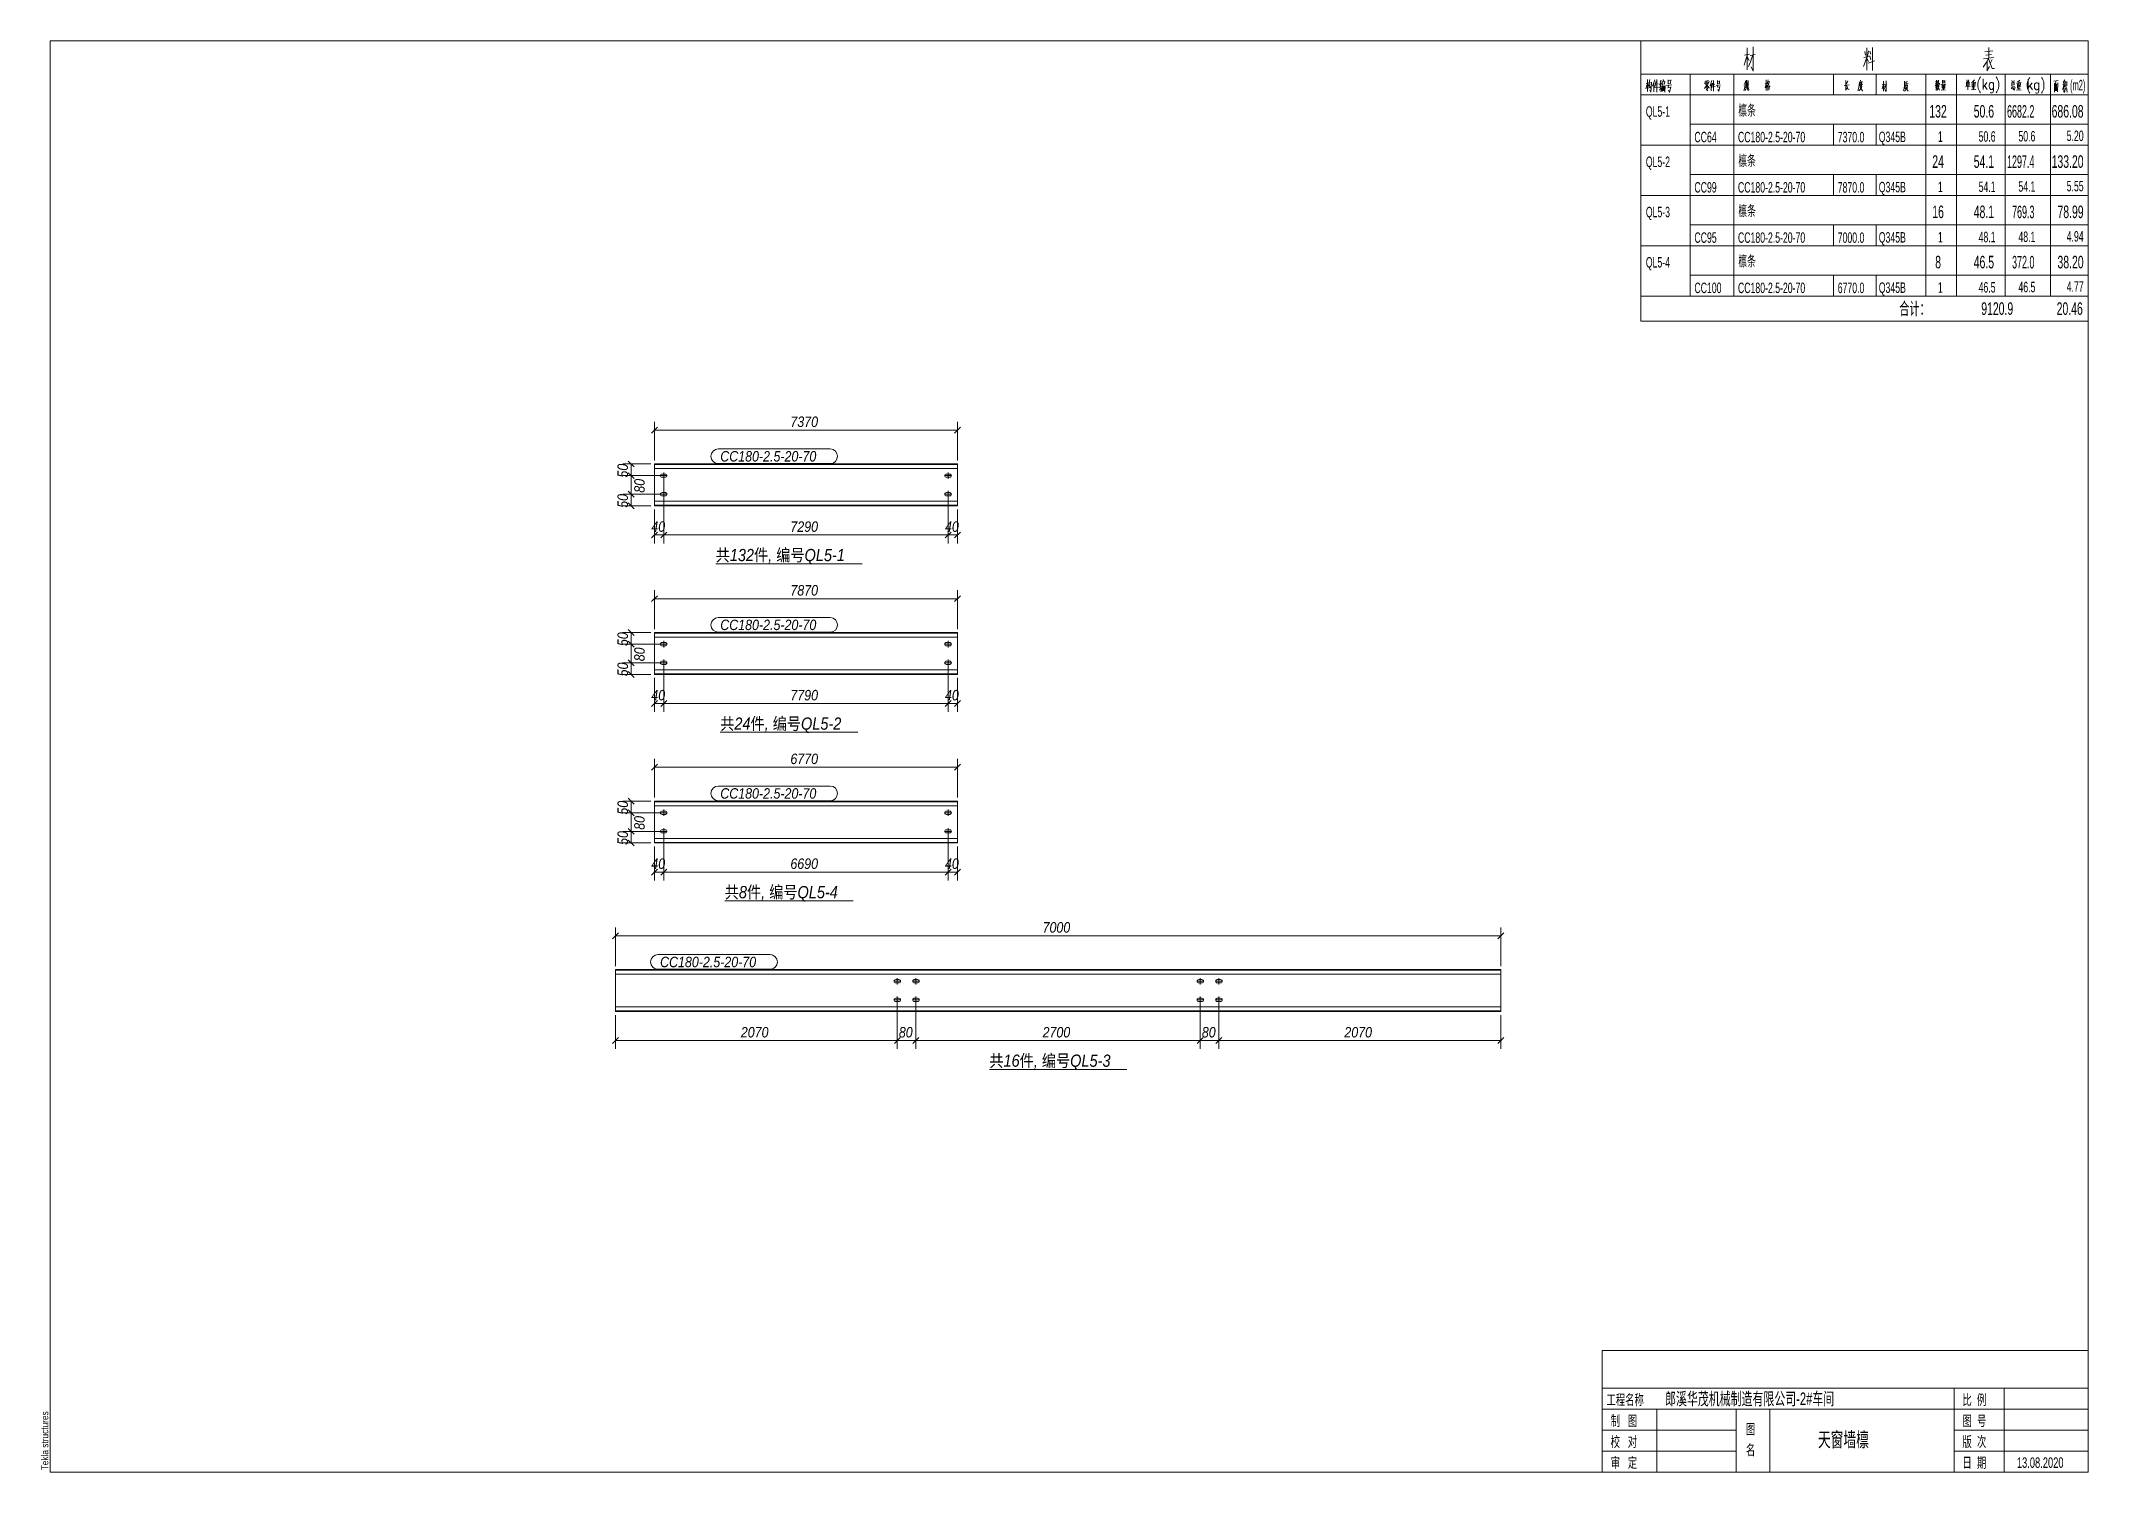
# Model space of a CAD drawing. Extents: x 857 to 4439, y -1249 to 4637.
# Drawn here: x 860 to 1447, y 1680 to 2090 of the extents above; entities that cross this region are included whole.
import ezdxf

# ---------------------------------------------------------------- set-up
doc = ezdxf.new("R2010")
doc.units = 0
doc.header["$LTSCALE"] = 1000
doc.header["$MEASUREMENT"] = 0
doc.linetypes.add('XKITLINE00', pattern=[0])
doc.linetypes.add('XKITLINE02', pattern=[4, 2, -2])
for name, color, linetype, lineweight in [('Bolt', 7, 'Continuous', 0), ('DrawingSheet', 5, 'Continuous', 0), ('OtherObjectType', 1, 'Continuous', 0), ('Part', 2, 'Continuous', 0), ('PartMark', 3, 'Continuous', 0), ('Z-DIMENSIONS', 1, 'Continuous', 0)]:
    doc.layers.add(name, color=color, linetype=linetype, lineweight=lineweight)
doc.styles.add('Arial', font='arial.ttf')
doc.styles.add('Arial Italic', font='ariali.ttf')
doc.styles.add('宋体', font='arial.ttf')

# ---------------------------------------------------------------- blocks, each defined once
blk = doc.blocks.new('天窗墙檩')
at = {"layer": 'Bolt', "color": 3, "linetype": 'XKITLINE00', "lineweight": 0}
for p, q in [((179.96, 290.64), (179.92, 290.46)), ((179.92, 290.46), (179.92, 290.46)), ((179.92, 290.46), (179.96, 290.28)), ((181.79, 290.46), (179.92, 290.46)), ((180.06, 290.79), (179.96, 290.64)), ((179.96, 290.28), (180.06, 290.13)), ((180.21, 290.89), (180.06, 290.79)), ((180.06, 290.13), (180.21, 290.03)), ((180.39, 290.93), (180.21, 290.89)), ((180.21, 290.03), (180.39, 290)), ((181.32, 290.93), (180.39, 290.93)), ((180.39, 290), (181.32, 290)), ((180.86, 291.4), (180.86, 289.53)), ((181.5, 290.89), (181.32, 290.93)), ((181.32, 290), (181.5, 290.03)), ((181.65, 290.79), (181.5, 290.89)), ((181.5, 290.03), (181.65, 290.13)), ((181.75, 290.64), (181.65, 290.79)), ((181.65, 290.13), (181.75, 290.28)), ((181.79, 290.46), (181.75, 290.64)), ((181.75, 290.28), (181.79, 290.46)), ((181.79, 290.46), (181.79, 290.46)), ((261.44, 290.64), (261.41, 290.46)), ((261.41, 290.46), (261.41, 290.46)), ((261.41, 290.46), (261.44, 290.28)), ((263.27, 290.46), (261.41, 290.46)), ((261.54, 290.79), (261.44, 290.64)), ((261.44, 290.28), (261.54, 290.13)), ((261.7, 290.89), (261.54, 290.79)), ((261.54, 290.13), (261.7, 290.03)), ((261.87, 290.93), (261.7, 290.89)), ((261.7, 290.03), (261.87, 290)), ((262.81, 290.93), (261.87, 290.93)), ((261.87, 290), (262.81, 290)), ((262.34, 291.4), (262.34, 289.53)), ((262.99, 290.89), (262.81, 290.93)), ((262.81, 290), (262.99, 290.03)), ((263.14, 290.79), (262.99, 290.89)), ((262.99, 290.03), (263.14, 290.13)), ((263.24, 290.64), (263.14, 290.79)), ((263.14, 290.13), (263.24, 290.28)), ((263.27, 290.46), (263.24, 290.64)), ((263.24, 290.28), (263.27, 290.46)), ((263.27, 290.46), (263.27, 290.46)), ((179.96, 285.31), (179.92, 285.13)), ((179.92, 285.13), (179.92, 285.13)), ((179.92, 285.13), (179.96, 284.95)), ((181.79, 285.13), (179.92, 285.13)), ((180.06, 285.46), (179.96, 285.31)), ((179.96, 284.95), (180.06, 284.8)), ((180.21, 285.56), (180.06, 285.46)), ((180.06, 284.8), (180.21, 284.7)), ((180.39, 285.6), (180.21, 285.56)), ((180.21, 284.7), (180.39, 284.66)), ((181.32, 285.6), (180.39, 285.6)), ((180.39, 284.66), (181.32, 284.66)), ((180.86, 286.06), (180.86, 284.2)), ((181.5, 285.56), (181.32, 285.6)), ((181.32, 284.66), (181.5, 284.7)), ((181.65, 285.46), (181.5, 285.56)), ((181.5, 284.7), (181.65, 284.8)), ((181.75, 285.31), (181.65, 285.46)), ((181.65, 284.8), (181.75, 284.95)), ((181.79, 285.13), (181.75, 285.31)), ((181.75, 284.95), (181.79, 285.13)), ((181.79, 285.13), (181.79, 285.13)), ((261.44, 285.31), (261.41, 285.13)), ((261.41, 285.13), (261.41, 285.13)), ((261.41, 285.13), (261.44, 284.95)), ((263.27, 285.13), (261.41, 285.13)), ((261.54, 285.46), (261.44, 285.31)), ((261.44, 284.95), (261.54, 284.8)), ((261.7, 285.56), (261.54, 285.46)), ((261.54, 284.8), (261.7, 284.7)), ((261.87, 285.6), (261.7, 285.56)), ((261.7, 284.7), (261.87, 284.66)), ((262.81, 285.6), (261.87, 285.6)), ((261.87, 284.66), (262.81, 284.66)), ((262.34, 286.06), (262.34, 284.2)), ((262.99, 285.56), (262.81, 285.6)), ((262.81, 284.66), (262.99, 284.7)), ((263.14, 285.46), (262.99, 285.56)), ((262.99, 284.7), (263.14, 284.8)), ((263.24, 285.31), (263.14, 285.46)), ((263.14, 284.8), (263.24, 284.95)), ((263.27, 285.13), (263.24, 285.31)), ((263.24, 284.95), (263.27, 285.13)), ((263.27, 285.13), (263.27, 285.13)), ((179.96, 242.35), (179.92, 242.17)), ((179.92, 242.17), (179.92, 242.17)), ((179.92, 242.17), (179.96, 242)), ((181.79, 242.17), (179.92, 242.17)), ((180.06, 242.5), (179.96, 242.35)), ((179.96, 242), (180.06, 241.84)), ((180.21, 242.61), (180.06, 242.5)), ((180.06, 241.84), (180.21, 241.74)), ((180.39, 242.64), (180.21, 242.61)), ((180.21, 241.74), (180.39, 241.71)), ((181.32, 242.64), (180.39, 242.64)), ((180.39, 241.71), (181.32, 241.71)), ((180.86, 243.11), (180.86, 241.24)), ((181.5, 242.61), (181.32, 242.64)), ((181.32, 241.71), (181.5, 241.74)), ((181.65, 242.5), (181.5, 242.61)), ((181.5, 241.74), (181.65, 241.84)), ((181.75, 242.35), (181.65, 242.5)), ((181.65, 241.84), (181.75, 242)), ((181.79, 242.17), (181.75, 242.35)), ((181.75, 242), (181.79, 242.17)), ((181.79, 242.17), (181.79, 242.17)), ((261.44, 242.35), (261.41, 242.17)), ((261.41, 242.17), (261.41, 242.17)), ((261.41, 242.17), (261.44, 242)), ((263.27, 242.17), (261.41, 242.17)), ((261.54, 242.5), (261.44, 242.35)), ((261.44, 242), (261.54, 241.84)), ((261.7, 242.61), (261.54, 242.5)), ((261.54, 241.84), (261.7, 241.74)), ((261.87, 242.64), (261.7, 242.61)), ((261.7, 241.74), (261.87, 241.71)), ((262.81, 242.64), (261.87, 242.64)), ((261.87, 241.71), (262.81, 241.71)), ((262.34, 243.11), (262.34, 241.24)), ((262.99, 242.61), (262.81, 242.64)), ((262.81, 241.71), (262.99, 241.74)), ((263.14, 242.5), (262.99, 242.61)), ((262.99, 241.74), (263.14, 241.84)), ((263.24, 242.35), (263.14, 242.5)), ((263.14, 241.84), (263.24, 242)), ((263.27, 242.17), (263.24, 242.35)), ((263.24, 242), (263.27, 242.17)), ((263.27, 242.17), (263.27, 242.17)), ((179.96, 237.02), (179.92, 236.84)), ((179.92, 236.84), (179.92, 236.84)), ((179.92, 236.84), (179.96, 236.66)), ((181.79, 236.84), (179.92, 236.84)), ((180.06, 237.17), (179.96, 237.02)), ((179.96, 236.66), (180.06, 236.51)), ((180.21, 237.27), (180.06, 237.17)), ((180.06, 236.51), (180.21, 236.41)), ((180.39, 237.31), (180.21, 237.27)), ((180.21, 236.41), (180.39, 236.37)), ((181.32, 237.31), (180.39, 237.31)), ((180.39, 236.37), (181.32, 236.37)), ((180.86, 237.77), (180.86, 235.91)), ((181.5, 237.27), (181.32, 237.31)), ((181.32, 236.37), (181.5, 236.41)), ((181.65, 237.17), (181.5, 237.27)), ((181.5, 236.41), (181.65, 236.51)), ((181.75, 237.02), (181.65, 237.17)), ((181.65, 236.51), (181.75, 236.66)), ((181.79, 236.84), (181.75, 237.02)), ((181.75, 236.66), (181.79, 236.84)), ((181.79, 236.84), (181.79, 236.84)), ((261.44, 237.02), (261.41, 236.84)), ((261.41, 236.84), (261.41, 236.84)), ((261.41, 236.84), (261.44, 236.66)), ((263.27, 236.84), (261.41, 236.84)), ((261.54, 237.17), (261.44, 237.02)), ((261.44, 236.66), (261.54, 236.51)), ((261.7, 237.27), (261.54, 237.17)), ((261.54, 236.51), (261.7, 236.41)), ((261.87, 237.31), (261.7, 237.27)), ((261.7, 236.41), (261.87, 236.37)), ((262.81, 237.31), (261.87, 237.31)), ((261.87, 236.37), (262.81, 236.37)), ((262.34, 237.77), (262.34, 235.91)), ((262.99, 237.27), (262.81, 237.31)), ((262.81, 236.37), (262.99, 236.41)), ((263.14, 237.17), (262.99, 237.27)), ((262.99, 236.41), (263.14, 236.51)), ((263.24, 237.02), (263.14, 237.17)), ((263.14, 236.51), (263.24, 236.66)), ((263.27, 236.84), (263.24, 237.02)), ((263.24, 236.66), (263.27, 236.84)), ((263.27, 236.84), (263.27, 236.84)), ((179.96, 194.07), (179.92, 193.89)), ((179.92, 193.89), (179.92, 193.89)), ((179.92, 193.89), (179.96, 193.71)), ((181.79, 193.89), (179.92, 193.89)), ((180.06, 194.22), (179.96, 194.07)), ((179.96, 193.71), (180.06, 193.56)), ((180.21, 194.32), (180.06, 194.22)), ((180.39, 194.35), (180.21, 194.32)), ((181.32, 194.35), (180.39, 194.35)), ((180.86, 194.82), (180.86, 192.95)), ((181.5, 194.32), (181.32, 194.35)), ((181.65, 194.22), (181.5, 194.32)), ((181.75, 194.07), (181.65, 194.22)), ((181.65, 193.56), (181.75, 193.71)), ((181.79, 193.89), (181.75, 194.07)), ((181.75, 193.71), (181.79, 193.89)), ((181.79, 193.89), (181.79, 193.89)), ((261.44, 194.07), (261.41, 193.89)), ((261.41, 193.89), (261.41, 193.89)), ((261.41, 193.89), (261.44, 193.71)), ((263.27, 193.89), (261.41, 193.89)), ((261.54, 194.22), (261.44, 194.07)), ((261.44, 193.71), (261.54, 193.56)), ((261.7, 194.32), (261.54, 194.22)), ((261.87, 194.35), (261.7, 194.32)), ((262.81, 194.35), (261.87, 194.35)), ((262.34, 194.82), (262.34, 192.95)), ((262.99, 194.32), (262.81, 194.35)), ((263.14, 194.22), (262.99, 194.32)), ((263.24, 194.07), (263.14, 194.22)), ((263.14, 193.56), (263.24, 193.71)), ((263.27, 193.89), (263.24, 194.07)), ((263.24, 193.71), (263.27, 193.89)), ((263.27, 193.89), (263.27, 193.89)), ((179.96, 188.73), (179.92, 188.55)), ((179.92, 188.55), (179.92, 188.55)), ((179.92, 188.55), (179.96, 188.37)), ((181.79, 188.55), (179.92, 188.55)), ((180.06, 188.88), (179.96, 188.73)), ((179.96, 188.37), (180.06, 188.22)), ((180.06, 193.56), (180.21, 193.46)), ((180.21, 188.98), (180.06, 188.88)), ((180.06, 188.22), (180.21, 188.12)), ((180.21, 193.46), (180.39, 193.42)), ((180.39, 189.02), (180.21, 188.98)), ((180.21, 188.12), (180.39, 188.09)), ((180.39, 193.42), (181.32, 193.42)), ((181.32, 189.02), (180.39, 189.02)), ((180.39, 188.09), (181.32, 188.09)), ((180.86, 189.49), (180.86, 187.62)), ((181.32, 193.42), (181.5, 193.46)), ((181.5, 188.98), (181.32, 189.02)), ((181.32, 188.09), (181.5, 188.12)), ((181.5, 193.46), (181.65, 193.56)), ((181.65, 188.88), (181.5, 188.98)), ((181.5, 188.12), (181.65, 188.22)), ((181.75, 188.73), (181.65, 188.88)), ((181.65, 188.22), (181.75, 188.37)), ((181.79, 188.55), (181.75, 188.73)), ((181.75, 188.37), (181.79, 188.55)), ((181.79, 188.55), (181.79, 188.55)), ((261.44, 188.73), (261.41, 188.55)), ((261.41, 188.55), (261.41, 188.55)), ((261.41, 188.55), (261.44, 188.37)), ((263.27, 188.55), (261.41, 188.55)), ((261.54, 188.88), (261.44, 188.73)), ((261.44, 188.37), (261.54, 188.22)), ((261.54, 193.56), (261.7, 193.46)), ((261.7, 188.98), (261.54, 188.88)), ((261.54, 188.22), (261.7, 188.12)), ((261.7, 193.46), (261.87, 193.42)), ((261.87, 189.02), (261.7, 188.98)), ((261.7, 188.12), (261.87, 188.09)), ((261.87, 193.42), (262.81, 193.42)), ((262.81, 189.02), (261.87, 189.02)), ((261.87, 188.09), (262.81, 188.09)), ((262.34, 189.49), (262.34, 187.62)), ((262.81, 193.42), (262.99, 193.46)), ((262.99, 188.98), (262.81, 189.02)), ((262.81, 188.09), (262.99, 188.12)), ((262.99, 193.46), (263.14, 193.56)), ((263.14, 188.88), (262.99, 188.98)), ((262.99, 188.12), (263.14, 188.22)), ((263.24, 188.73), (263.14, 188.88)), ((263.14, 188.22), (263.24, 188.37)), ((263.27, 188.55), (263.24, 188.73)), ((263.24, 188.37), (263.27, 188.55)), ((263.27, 188.55), (263.27, 188.55)), ((246.9, 145.78), (246.86, 145.6)), ((246.86, 145.6), (246.86, 145.6)), ((246.86, 145.6), (246.9, 145.42)), ((246.86, 145.6), (248.73, 145.6)), ((247, 145.93), (246.9, 145.78)), ((246.9, 145.42), (247, 145.27)), ((247.15, 146.03), (247, 145.93)), ((247, 145.27), (247.15, 145.17)), ((247.33, 146.07), (247.15, 146.03)), ((247.15, 145.17), (247.33, 145.13)), ((248.26, 146.07), (247.33, 146.07)), ((247.33, 145.13), (248.26, 145.13)), ((247.79, 144.67), (247.79, 146.53)), ((247.79, 139.33), (247.79, 141.2)), ((248.44, 146.03), (248.26, 146.07)), ((248.26, 145.13), (248.44, 145.17)), ((248.59, 145.93), (248.44, 146.03)), ((248.44, 145.17), (248.59, 145.27)), ((248.69, 145.78), (248.59, 145.93)), ((248.59, 145.27), (248.69, 145.42)), ((248.73, 145.6), (248.69, 145.78)), ((248.69, 145.42), (248.73, 145.6)), ((248.73, 145.6), (248.73, 145.6)), ((252.23, 145.78), (252.19, 145.6)), ((252.19, 145.6), (252.19, 145.6)), ((252.19, 145.6), (252.23, 145.42)), ((252.19, 145.6), (254.06, 145.6)), ((252.33, 145.93), (252.23, 145.78)), ((252.23, 145.42), (252.33, 145.27)), ((252.48, 146.03), (252.33, 145.93)), ((252.33, 145.27), (252.48, 145.17)), ((252.66, 146.07), (252.48, 146.03)), ((252.48, 145.17), (252.66, 145.13)), ((253.59, 146.07), (252.66, 146.07)), ((252.66, 145.13), (253.59, 145.13)), ((253.13, 144.67), (253.13, 146.53)), ((253.13, 139.33), (253.13, 141.2)), ((253.77, 146.03), (253.59, 146.07)), ((253.59, 145.13), (253.77, 145.17)), ((253.92, 145.93), (253.77, 146.03)), ((253.77, 145.17), (253.92, 145.27)), ((254.02, 145.78), (253.92, 145.93)), ((253.92, 145.27), (254.02, 145.42)), ((254.06, 145.6), (254.02, 145.78)), ((254.02, 145.42), (254.06, 145.6)), ((254.06, 145.6), (254.06, 145.6)), ((333.71, 145.78), (333.68, 145.6)), ((333.68, 145.6), (333.68, 145.6)), ((333.68, 145.6), (333.71, 145.42)), ((333.68, 145.6), (335.55, 145.6)), ((333.82, 145.93), (333.71, 145.78)), ((333.71, 145.42), (333.82, 145.27)), ((333.97, 146.03), (333.82, 145.93)), ((333.82, 145.27), (333.97, 145.17)), ((334.15, 146.07), (333.97, 146.03)), ((333.97, 145.17), (334.15, 145.13)), ((335.08, 146.07), (334.15, 146.07)), ((334.15, 145.13), (335.08, 145.13)), ((334.61, 144.67), (334.61, 146.53)), ((334.61, 139.33), (334.61, 141.2)), ((335.26, 146.03), (335.08, 146.07)), ((335.08, 145.13), (335.26, 145.17)), ((335.41, 145.93), (335.26, 146.03)), ((335.26, 145.17), (335.41, 145.27)), ((335.51, 145.78), (335.41, 145.93)), ((335.41, 145.27), (335.51, 145.42)), ((335.55, 145.6), (335.51, 145.78)), ((335.51, 145.42), (335.55, 145.6)), ((335.55, 145.6), (335.55, 145.6)), ((339.05, 145.78), (339.01, 145.6)), ((339.01, 145.6), (339.01, 145.6)), ((339.01, 145.6), (339.05, 145.42)), ((339.01, 145.6), (340.88, 145.6)), ((339.15, 145.93), (339.05, 145.78)), ((339.05, 145.42), (339.15, 145.27)), ((339.3, 146.03), (339.15, 145.93)), ((339.15, 145.27), (339.3, 145.17)), ((339.48, 146.07), (339.3, 146.03)), ((339.3, 145.17), (339.48, 145.13)), ((340.41, 146.07), (339.48, 146.07)), ((339.48, 145.13), (340.41, 145.13)), ((339.95, 144.67), (339.95, 146.53)), ((339.95, 139.33), (339.95, 141.2)), ((340.59, 146.03), (340.41, 146.07)), ((340.41, 145.13), (340.59, 145.17)), ((340.74, 145.93), (340.59, 146.03)), ((340.59, 145.17), (340.74, 145.27)), ((340.84, 145.78), (340.74, 145.93)), ((340.74, 145.27), (340.84, 145.42)), ((340.88, 145.6), (340.84, 145.78)), ((340.84, 145.42), (340.88, 145.6)), ((340.88, 145.6), (340.88, 145.6)), ((246.9, 140.44), (246.86, 140.27)), ((246.86, 140.27), (246.86, 140.27)), ((246.86, 140.27), (246.9, 140.09)), ((246.86, 140.27), (248.73, 140.27)), ((247, 140.6), (246.9, 140.44)), ((246.9, 140.09), (247, 139.94)), ((247.15, 140.7), (247, 140.6)), ((247, 139.94), (247.15, 139.83)), ((247.33, 140.73), (247.15, 140.7)), ((247.15, 139.83), (247.33, 139.8)), ((248.26, 140.73), (247.33, 140.73)), ((247.33, 139.8), (248.26, 139.8)), ((248.44, 140.7), (248.26, 140.73)), ((248.26, 139.8), (248.44, 139.83)), ((248.59, 140.6), (248.44, 140.7)), ((248.44, 139.83), (248.59, 139.94)), ((248.69, 140.44), (248.59, 140.6)), ((248.59, 139.94), (248.69, 140.09)), ((248.73, 140.27), (248.69, 140.44)), ((248.69, 140.09), (248.73, 140.27)), ((248.73, 140.27), (248.73, 140.27)), ((252.23, 140.44), (252.19, 140.27)), ((252.19, 140.27), (252.19, 140.27)), ((252.19, 140.27), (252.23, 140.09)), ((252.19, 140.27), (254.06, 140.27)), ((252.33, 140.6), (252.23, 140.44)), ((252.23, 140.09), (252.33, 139.94)), ((252.48, 140.7), (252.33, 140.6)), ((252.33, 139.94), (252.48, 139.83)), ((252.66, 140.73), (252.48, 140.7)), ((252.48, 139.83), (252.66, 139.8)), ((253.59, 140.73), (252.66, 140.73)), ((252.66, 139.8), (253.59, 139.8)), ((253.77, 140.7), (253.59, 140.73)), ((253.59, 139.8), (253.77, 139.83)), ((253.92, 140.6), (253.77, 140.7)), ((253.77, 139.83), (253.92, 139.94)), ((254.02, 140.44), (253.92, 140.6)), ((253.92, 139.94), (254.02, 140.09)), ((254.06, 140.27), (254.02, 140.44)), ((254.02, 140.09), (254.06, 140.27)), ((254.06, 140.27), (254.06, 140.27)), ((333.71, 140.44), (333.68, 140.27)), ((333.68, 140.27), (333.68, 140.27)), ((333.68, 140.27), (333.71, 140.09)), ((333.68, 140.27), (335.55, 140.27)), ((333.82, 140.6), (333.71, 140.44)), ((333.71, 140.09), (333.82, 139.94)), ((333.97, 140.7), (333.82, 140.6)), ((333.82, 139.94), (333.97, 139.83)), ((334.15, 140.73), (333.97, 140.7)), ((333.97, 139.83), (334.15, 139.8)), ((335.08, 140.73), (334.15, 140.73)), ((334.15, 139.8), (335.08, 139.8)), ((335.26, 140.7), (335.08, 140.73)), ((335.08, 139.8), (335.26, 139.83)), ((335.41, 140.6), (335.26, 140.7)), ((335.26, 139.83), (335.41, 139.94)), ((335.51, 140.44), (335.41, 140.6)), ((335.41, 139.94), (335.51, 140.09)), ((335.55, 140.27), (335.51, 140.44)), ((335.51, 140.09), (335.55, 140.27)), ((335.55, 140.27), (335.55, 140.27)), ((339.05, 140.44), (339.01, 140.27)), ((339.01, 140.27), (339.01, 140.27)), ((339.01, 140.27), (339.05, 140.09)), ((339.01, 140.27), (340.88, 140.27)), ((339.15, 140.6), (339.05, 140.44)), ((339.05, 140.09), (339.15, 139.94)), ((339.3, 140.7), (339.15, 140.6)), ((339.15, 139.94), (339.3, 139.83)), ((339.48, 140.73), (339.3, 140.7)), ((339.3, 139.83), (339.48, 139.8)), ((340.41, 140.73), (339.48, 140.73)), ((339.48, 139.8), (340.41, 139.8)), ((340.59, 140.7), (340.41, 140.73)), ((340.41, 139.8), (340.59, 139.83)), ((340.74, 140.6), (340.59, 140.7)), ((340.59, 139.83), (340.74, 139.94)), ((340.84, 140.44), (340.74, 140.6)), ((340.74, 139.94), (340.84, 140.09)), ((340.88, 140.27), (340.84, 140.44)), ((340.84, 140.09), (340.88, 140.27)), ((340.88, 140.27), (340.88, 140.27))]:
    blk.add_line(p, q, dxfattribs=at)
at = {"layer": 'DrawingSheet', "color": 5, "linetype": 'XKITLINE00', "lineweight": 0}
for p, q in [((589, 415), (5, 415)), ((5, 415), (5, 5)), ((589, 5), (589, 415)), ((5, 5), (589, 5))]:
    blk.add_line(p, q, dxfattribs=at)
at = {"layer": 'OtherObjectType', "color": 6, "linetype": 'XKITLINE00', "lineweight": 0}
for p, q in [((460.84, 415), (460.84, 399.52)), ((460.84, 405.52), (589, 405.52)), ((475, 405.52), (475, 399.52)), ((487.48, 405.52), (487.48, 399.52)), ((516.04, 405.52), (516.04, 399.52)), ((528.28, 405.52), (528.28, 399.52)), ((542.56, 405.52), (542.56, 399.52)), ((551.32, 405.52), (551.32, 399.52)), ((565.24, 405.52), (565.24, 399.52)), ((578.2, 405.52), (578.2, 399.52)), ((460.84, 399.52), (460.84, 391.12)), ((589, 399.52), (460.84, 399.52)), ((475, 399.52), (475, 391.12)), ((487.48, 399.52), (487.48, 391.12)), ((542.56, 399.52), (542.56, 391.12)), ((551.32, 399.52), (551.32, 391.12)), ((565.24, 399.52), (565.24, 391.12)), ((578.2, 399.52), (578.2, 391.12)), ((460.84, 391.12), (460.84, 385.12)), ((475, 391.12), (475, 385.12)), ((475, 391.12), (589, 391.12)), ((487.48, 391.12), (487.48, 385.12)), ((516.04, 391.12), (516.04, 385.12)), ((528.28, 391.12), (528.28, 385.12)), ((542.56, 391.12), (542.56, 385.12)), ((551.32, 391.12), (551.32, 385.12)), ((565.24, 391.12), (565.24, 385.12)), ((578.2, 391.12), (578.2, 385.12)), ((460.84, 385.12), (460.84, 376.72)), ((589, 385.12), (460.84, 385.12)), ((475, 385.12), (589, 385.12)), ((475, 385.12), (475, 376.72)), ((487.48, 385.12), (487.48, 376.72)), ((542.56, 385.12), (542.56, 376.72)), ((551.32, 385.12), (551.32, 376.72)), ((565.24, 385.12), (565.24, 376.72)), ((578.2, 385.12), (578.2, 376.72)), ((460.84, 376.72), (460.84, 370.72)), ((475, 376.72), (475, 370.72)), ((475, 376.72), (589, 376.72)), ((487.48, 376.72), (487.48, 370.72)), ((516.04, 376.72), (516.04, 370.72)), ((528.28, 376.72), (528.28, 370.72)), ((542.56, 376.72), (542.56, 370.72)), ((551.32, 376.72), (551.32, 370.72)), ((565.24, 376.72), (565.24, 370.72)), ((578.2, 376.72), (578.2, 370.72)), ((460.84, 370.72), (460.84, 362.32)), ((589, 370.72), (460.84, 370.72)), ((475, 370.72), (589, 370.72)), ((475, 370.72), (475, 362.32)), ((487.48, 370.72), (487.48, 362.32)), ((542.56, 370.72), (542.56, 362.32)), ((551.32, 370.72), (551.32, 362.32)), ((565.24, 370.72), (565.24, 362.32)), ((578.2, 370.72), (578.2, 362.32)), ((460.84, 362.32), (460.84, 356.32)), ((475, 362.32), (475, 356.32)), ((475, 362.32), (589, 362.32)), ((487.48, 362.32), (487.48, 356.32)), ((516.04, 362.32), (516.04, 356.32)), ((528.28, 362.32), (528.28, 356.32)), ((542.56, 362.32), (542.56, 356.32)), ((551.32, 362.32), (551.32, 356.32)), ((565.24, 362.32), (565.24, 356.32)), ((578.2, 362.32), (578.2, 356.32)), ((460.84, 356.32), (460.84, 347.92)), ((589, 356.32), (460.84, 356.32)), ((475, 356.32), (589, 356.32)), ((475, 356.32), (475, 347.92)), ((487.48, 356.32), (487.48, 347.92)), ((542.56, 356.32), (542.56, 347.92)), ((551.32, 356.32), (551.32, 347.92)), ((565.24, 356.32), (565.24, 347.92)), ((578.2, 356.32), (578.2, 347.92)), ((460.84, 347.92), (460.84, 341.92)), ((475, 347.92), (475, 341.92)), ((475, 347.92), (589, 347.92)), ((487.48, 347.92), (487.48, 341.92)), ((516.04, 347.92), (516.04, 341.92)), ((528.28, 347.92), (528.28, 341.92)), ((542.56, 347.92), (542.56, 341.92)), ((551.32, 347.92), (551.32, 341.92)), ((565.24, 347.92), (565.24, 341.92)), ((578.2, 347.92), (578.2, 341.92)), ((460.84, 341.92), (460.84, 334.72)), ((460.84, 341.92), (589, 341.92)), ((475, 341.92), (589, 341.92)), ((460.84, 334.72), (589, 334.72))]:
    blk.add_line(p, q, dxfattribs=at)
at = {"layer": 'OtherObjectType', "color": 2, "linetype": 'XKITLINE00', "lineweight": 0}
for p, q in [((490.48, 408.07), (491.35, 410.89)), ((491.96, 411.21), (490.57, 410.89)), ((491.35, 406.74), (491.35, 413.07)), ((492.14, 410.83), (493.59, 411.12)), ((492.92, 410.98), (492.25, 408.97)), ((493.04, 413.27), (493.04, 406.36)), ((525.02, 412.02), (525.26, 410.89)), ((525.63, 413.07), (525.63, 406.65)), ((526.13, 412.17), (525.81, 410.45)), ((526.48, 412.08), (526.74, 411.21)), ((526.48, 410.69), (526.79, 409.55)), ((527.2, 406.51), (527.2, 413.13)), ((559.45, 411.88), (561.69, 412.17)), ((559.74, 410.89), (561.37, 411.12)), ((560.53, 413.13), (560.53, 410.08)), ((491.87, 409.41), (491.35, 410.45)), ((492.25, 408.97), (491.7, 407.7)), ((493.04, 406.36), (492.43, 407.55)), ((525.14, 408.89), (524.62, 407.7)), ((524.73, 410.22), (526.24, 410.51)), ((525.63, 410.37), (525.14, 408.89)), ((525.63, 410.08), (526.07, 409.12)), ((526.01, 408.6), (527.87, 409.26)), ((559.86, 408.89), (558.9, 407.46)), ((562.04, 410.22), (559.07, 409.84)), ((560.47, 409.99), (559.86, 408.89)), ((559.97, 406.42), (560.76, 407.7)), ((560.09, 409.12), (560.09, 406.59)), ((560.47, 409.84), (561.48, 407.09)), ((561.51, 409.64), (560.96, 408.51)), ((561.48, 407.09), (562.15, 407.09)), ((449.8, 39.8), (589, 39.8)), ((449.8, 39.8), (449.8, 5)), ((589, 39.8), (589, 5)), ((449.8, 5), (589, 5))]:
    blk.add_line(p, q, dxfattribs=at)
at = {"layer": 'OtherObjectType', "color": 4, "linetype": 'XKITLINE00', "lineweight": 0}
for p, q in [((462.28, 401.29), (462.76, 402.8)), ((463.09, 402.95), (462.34, 402.8)), ((462.76, 403.98), (462.76, 400.49)), ((462.76, 402.47), (463, 402.16)), ((463.03, 402.08), (463.23, 402.87)), ((463.56, 401.63), (463.09, 401.48)), ((463.17, 401.52), (463.44, 402.54)), ((463.23, 402.87), (463.42, 403.98)), ((463.23, 402.91), (463.93, 403.07)), ((463.71, 400.36), (463.42, 400.99)), ((463.67, 401.36), (463.48, 401.9)), ((463.83, 401.44), (463.71, 400.36)), ((463.93, 403.22), (463.83, 401.44)), ((464.82, 403.9), (464.2, 402.08)), ((464.58, 403.14), (464.58, 400.39)), ((464.78, 401.63), (465.94, 401.79)), ((465.03, 402.58), (464.84, 401.87)), ((465.11, 403.41), (465.03, 402.58)), ((465.05, 402.58), (465.82, 402.7)), ((465.42, 403.94), (465.42, 400.28)), ((466.21, 402.39), (466.6, 402.58)), ((466.71, 401.9), (466.21, 401.6)), ((466.21, 400.92), (466.71, 401.44)), ((466.6, 403.74), (466.27, 402.43)), ((466.71, 402.87), (466.27, 401.63)), ((466.81, 401.21), (466.54, 400.45)), ((466.93, 401.9), (466.81, 401.21)), ((466.98, 403.55), (466.93, 401.9)), ((467.7, 402.7), (466.95, 402.58)), ((466.98, 400.53), (466.95, 402.23)), ((466.98, 403.22), (467.66, 403.34)), ((466.98, 402.04), (467.78, 402.16)), ((467.16, 401.4), (467.64, 401.48)), ((467.25, 402.04), (467.25, 400.72)), ((467.27, 403.94), (467.44, 403.48)), ((467.49, 400.72), (467.53, 402.12)), ((467.7, 403.41), (467.64, 402.7)), ((467.76, 400.36), (467.64, 400.69)), ((467.82, 402.23), (467.76, 400.36)), ((468.2, 402.27), (469.75, 402.43)), ((469.42, 401.75), (468.59, 401.6)), ((468.65, 403.9), (468.65, 402.62)), ((468.65, 403.59), (469.36, 403.72)), ((469.42, 402.87), (468.65, 402.8)), ((468.76, 402.31), (468.65, 401.63)), ((469.09, 400.24), (468.82, 400.88)), ((469.44, 401.87), (469.09, 400.24)), ((469.42, 403.82), (469.36, 402.87)), ((479.51, 401.9), (479.08, 401.35)), ((479.31, 403.35), (479.22, 402.73)), ((479.29, 403.16), (480.36, 403.31)), ((479.39, 402.85), (479.66, 402.92)), ((479.39, 402.56), (479.66, 402.61)), ((479.41, 403.48), (480.2, 403.62)), ((479.83, 402.5), (479.51, 401.9)), ((479.58, 401.47), (480.05, 401.57)), ((479.6, 401.16), (480.01, 400.7)), ((479.7, 401.99), (479.85, 401.7)), ((480.11, 401.63), (479.78, 400.97)), ((479.8, 403.52), (479.8, 402.59)), ((479.8, 402.38), (480.4, 401.57)), ((479.93, 402.92), (480.2, 402.98)), ((479.93, 402.61), (480.2, 402.69)), ((480.38, 403.41), (480.28, 402.92)), ((480.4, 401.57), (480.49, 401.57)), ((481.21, 403.64), (480.71, 402.13)), ((481.02, 403.02), (481.02, 400.74)), ((481.26, 402.2), (481.13, 401.6)), ((481.19, 401.76), (482.16, 401.9)), ((481.34, 402.89), (481.26, 402.2)), ((481.42, 402.56), (482.06, 402.65)), ((481.71, 403.68), (481.71, 400.64)), ((482.41, 402.28), (483.69, 402.42)), ((483.42, 401.86), (482.74, 401.72)), ((482.78, 403.64), (482.78, 402.59)), ((482.78, 403.39), (483.4, 403.45)), ((483.42, 402.79), (482.78, 402.73)), ((482.87, 402.32), (482.78, 401.76)), ((483.15, 400.6), (482.93, 401.12)), ((483.45, 401.96), (483.15, 400.6)), ((483.42, 403.58), (483.38, 402.79)), ((490.59, 401.4), (490.36, 400.8)), ((491.02, 402.43), (490.4, 402.31)), ((490.46, 402.89), (490.98, 402.99)), ((490.75, 402.29), (490.59, 401.4)), ((490.98, 401.21), (490.67, 400.84)), ((490.71, 402.08), (490.96, 401.52)), ((490.81, 403.57), (490.75, 402.29)), ((491.23, 401.9), (490.98, 401.21)), ((491.11, 403.72), (491.11, 401.96)), ((491.6, 403.55), (491.11, 403.49)), ((491.37, 403.1), (491.23, 401.9)), ((491.39, 402.14), (491.39, 401.07)), ((491.39, 401.07), (491.46, 400.94)), ((491.46, 400.94), (491.75, 400.94)), ((491.56, 401.96), (491.6, 403.69)), ((491.75, 400.94), (491.73, 401.63)), ((496.79, 402.74), (496.44, 401.54)), ((496.5, 402.74), (497, 402.87)), ((496.79, 403.82), (496.79, 400.88)), ((496.79, 403.72), (496.79, 400.84)), ((496.79, 402.54), (496.96, 402.14)), ((497.27, 402.33), (496.9, 401.73)), ((497.31, 403.82), (497.06, 402.7)), ((497.19, 403.22), (497.66, 403.34)), ((497.21, 401.94), (497.21, 400.84)), ((497.21, 401.81), (497.64, 401.87)), ((497.21, 401.07), (497.66, 401.15)), ((497.23, 402.97), (497.74, 401.94)), ((497.41, 402.66), (497.27, 402.33)), ((497.7, 403.4), (497.41, 402.66)), ((497.64, 401.96), (497.62, 401.15)), ((497.74, 401.94), (497.93, 401.94)), ((519.16, 402.27), (520.53, 402.46)), ((519.95, 401.51), (519.53, 400.91)), ((519.61, 403.66), (519.61, 401.01)), ((519.95, 403.1), (519.61, 402.64)), ((519.8, 402.33), (520.26, 401.11)), ((520.19, 403.58), (519.95, 403.1)), ((520.26, 401.11), (520.53, 401.15)), ((523.26, 401.3), (523.07, 400.78)), ((523.42, 402.31), (523.26, 401.3)), ((523.28, 400.72), (523.9, 401.28)), ((523.46, 403.33), (523.42, 402.31)), ((523.46, 403.06), (524.44, 403.24)), ((523.48, 402.54), (524.44, 402.66)), ((523.65, 401.84), (524.15, 401.94)), ((523.65, 401.67), (524.35, 400.72)), ((523.73, 403.06), (523.73, 402.08)), ((523.73, 402.17), (524.13, 402.23)), ((523.81, 403.8), (523.92, 403.26)), ((523.9, 401.28), (524.06, 401.57)), ((524.06, 401.57), (524.17, 402.04)), ((524.08, 402.23), (524.1, 403.1)), ((524.35, 400.72), (524.5, 400.72)), ((529.96, 401.23), (530.37, 402.49)), ((530.64, 402.63), (530.02, 402.49)), ((530.37, 400.63), (530.37, 403.46)), ((530.58, 401.84), (530.37, 402.3)), ((530.75, 401.52), (530.5, 400.96)), ((530.7, 402.45), (531.35, 402.59)), ((531.04, 402.41), (530.75, 401.52)), ((531.1, 400.48), (530.83, 401)), ((531.1, 403.56), (531.1, 400.48)), ((536.31, 401.47), (536.12, 400.67)), ((536.39, 402.26), (536.31, 401.47)), ((536.41, 403.46), (536.39, 402.26)), ((537.26, 403.42), (536.41, 403.13)), ((536.72, 400.87), (536.44, 400.58)), ((536.46, 402.59), (537.45, 402.82)), ((536.62, 402.36), (536.62, 401.27)), ((537.2, 402.26), (536.62, 402.13)), ((536.85, 401.27), (536.72, 400.87)), ((536.93, 401.87), (536.85, 401.27)), ((536.89, 402.2), (536.91, 403.19)), ((536.97, 401.27), (537.41, 400.62)), ((537.24, 402.44), (537.2, 401.23)), ((545.61, 402.89), (545.2, 402)), ((545.28, 402.85), (545.99, 402.99)), ((545.28, 401.79), (545.78, 401.96)), ((545.57, 401.17), (545.34, 400.9)), ((545.37, 403.51), (545.49, 403.05)), ((545.59, 402.2), (545.43, 401.5)), ((545.43, 401.5), (545.86, 401.17)), ((545.72, 401.58), (545.57, 401.17)), ((545.61, 403.78), (545.61, 402.25)), ((545.61, 402.81), (545.9, 402.39)), ((545.82, 402.16), (545.72, 401.58)), ((545.86, 403.61), (545.76, 402.95)), ((546.09, 401.36), (545.78, 400.84)), ((546.03, 402.76), (545.9, 402.14)), ((545.95, 402.39), (546.36, 400.98)), ((546.11, 403.16), (546.03, 402.76)), ((546.03, 402.76), (546.52, 402.85)), ((546.23, 401.96), (546.09, 401.36)), ((546.17, 403.78), (546.11, 403.16)), ((546.3, 402.81), (546.23, 401.96)), ((546.36, 400.98), (546.57, 400.98)), ((546.85, 402.56), (548.22, 402.66)), ((546.92, 400.9), (548.12, 400.99)), ((547.16, 401.3), (547.95, 401.36)), ((547.23, 402.43), (547.23, 401.54)), ((547.23, 402.25), (547.95, 402.33)), ((547.95, 401.69), (547.23, 401.63)), ((547.25, 403.74), (547.25, 402.8)), ((547.25, 403.55), (547.95, 403.61)), ((547.25, 403.22), (547.85, 403.28)), ((547.95, 402.99), (547.25, 402.93)), ((547.33, 401.96), (547.81, 402)), ((547.58, 402.29), (547.58, 400.98)), ((547.97, 403.69), (547.93, 402.99)), ((547.97, 402.43), (547.93, 401.69)), ((553.84, 401.82), (555.23, 401.98)), ((554.19, 403.28), (554.19, 402.11)), ((554.94, 403.22), (554.19, 403.1)), ((554.19, 402.21), (554.98, 402.31)), ((554.27, 403.88), (554.44, 403.31)), ((554.29, 402.71), (554.85, 402.77)), ((554.58, 400.95), (554.58, 403.14)), ((554.85, 403.89), (554.63, 403.22)), ((554.96, 403.28), (554.9, 402.31)), ((555.49, 403), (556.88, 403.22)), ((556.88, 401.13), (555.52, 400.99)), ((556.2, 403.57), (555.76, 403.37)), ((555.78, 402.85), (555.83, 401.73)), ((555.81, 402.71), (556.61, 402.81)), ((556.57, 401.55), (555.81, 401.46)), ((556.67, 402.02), (555.83, 401.92)), ((555.87, 402.31), (556.47, 402.38)), ((556.49, 403.84), (556.2, 403.57)), ((556.2, 403.57), (556.2, 401.09)), ((556.65, 402.98), (556.57, 402.06)), ((557.54, 403.41), (557.42, 402.69)), ((557.42, 402.69), (557.42, 402.13)), ((557.42, 402.13), (557.54, 401.42)), ((557.75, 403.97), (557.54, 403.41)), ((557.54, 401.42), (557.75, 400.84)), ((557.96, 404.42), (557.75, 403.97)), ((557.75, 400.84), (557.96, 400.41)), ((558.18, 404.69), (557.96, 404.42)), ((557.96, 400.41), (558.18, 400.12)), ((558.93, 404.13), (558.93, 401.13)), ((560, 403.12), (558.93, 401.69)), ((559.36, 402.27), (560.09, 401.13)), ((560.75, 402.69), (560.63, 402.27)), ((560.63, 402.27), (560.63, 401.98)), ((560.63, 401.98), (560.75, 401.55)), ((560.96, 402.98), (560.75, 402.69)), ((560.75, 401.55), (560.96, 401.26)), ((561.18, 403.12), (560.96, 402.98)), ((560.96, 401.26), (561.18, 401.13)), ((561.18, 400.12), (560.96, 400.27)), ((561.49, 403.12), (561.18, 403.12)), ((561.18, 401.13), (561.49, 401.13)), ((561.49, 400.12), (561.18, 400.12)), ((561.7, 402.98), (561.49, 403.12)), ((561.49, 401.13), (561.7, 401.26)), ((561.7, 400.27), (561.49, 400.12)), ((561.91, 402.69), (561.7, 402.98)), ((561.7, 401.26), (561.91, 401.55)), ((561.82, 400.41), (561.7, 400.27)), ((561.91, 400.84), (561.82, 400.41)), ((561.91, 403.12), (561.91, 400.84)), ((562.67, 404.69), (562.88, 404.42)), ((562.88, 400.41), (562.67, 400.12)), ((562.88, 404.42), (563.09, 403.97)), ((563.09, 400.84), (562.88, 400.41)), ((563.09, 403.97), (563.31, 403.41)), ((563.31, 401.42), (563.09, 400.84)), ((563.31, 403.41), (563.42, 402.69)), ((563.42, 402.13), (563.31, 401.42)), ((563.42, 402.69), (563.42, 402.13)), ((567.16, 401.8), (567.04, 401.32)), ((567.16, 403.66), (567.35, 403.19)), ((567.16, 401.9), (567.41, 401.34)), ((567.18, 403.06), (567.18, 402.09)), ((567.18, 402.92), (567.84, 403.02)), ((567.8, 402.4), (567.18, 402.3)), ((567.41, 401.34), (567.62, 401.06)), ((567.43, 402.03), (567.66, 401.66)), ((567.78, 403.68), (567.62, 403.02)), ((567.62, 401.06), (567.95, 400.91)), ((567.84, 403.1), (567.78, 402.4)), ((567.95, 400.91), (567.86, 401.51)), ((567.91, 401.9), (568.13, 401.43)), ((568.46, 402.88), (569.83, 403.1)), ((569.83, 401.01), (568.5, 400.87)), ((569.17, 403.45), (568.73, 403.25)), ((568.75, 402.73), (568.81, 401.61)), ((568.77, 402.59), (569.56, 402.69)), ((569.54, 401.43), (568.77, 401.34)), ((569.64, 401.9), (568.81, 401.8)), ((568.84, 402.19), (569.44, 402.26)), ((569.46, 403.72), (569.17, 403.45)), ((569.17, 403.45), (569.17, 400.97)), ((569.62, 402.86), (569.54, 401.94)), ((571.69, 403.29), (571.59, 402.57)), ((571.59, 402.57), (571.59, 402.01)), ((571.59, 402.01), (571.69, 401.3)), ((571.9, 403.85), (571.69, 403.29)), ((571.69, 401.3), (571.9, 400.72)), ((571.88, 404.01), (571.88, 401.01)), ((572.97, 403), (571.88, 401.57)), ((572.13, 404.3), (571.9, 403.85)), ((571.9, 400.72), (572.13, 400.29)), ((572.35, 404.57), (572.13, 404.3)), ((572.13, 400.29), (572.35, 400)), ((572.31, 402.15), (573.06, 401.01)), ((573.7, 402.57), (573.61, 402.15)), ((573.61, 402.15), (573.61, 401.86)), ((573.61, 401.86), (573.7, 401.43)), ((573.92, 402.86), (573.7, 402.57)), ((573.7, 401.43), (573.92, 401.14)), ((574.13, 403), (573.92, 402.86)), ((573.92, 401.14), (574.13, 401.01)), ((574.13, 400), (573.92, 400.15)), ((574.46, 403), (574.13, 403)), ((574.13, 401.01), (574.46, 401.01)), ((574.46, 400), (574.13, 400)), ((574.67, 402.86), (574.46, 403)), ((574.46, 401.01), (574.67, 401.14)), ((574.67, 400.15), (574.46, 400)), ((574.88, 402.57), (574.67, 402.86)), ((574.67, 401.14), (574.88, 401.43)), ((574.79, 400.29), (574.67, 400.15)), ((574.88, 400.72), (574.79, 400.29)), ((574.88, 403), (574.88, 400.72)), ((575.64, 404.57), (575.85, 404.3)), ((575.85, 400.29), (575.64, 400)), ((575.85, 404.3), (576.06, 403.85)), ((576.06, 400.72), (575.85, 400.29)), ((576.06, 403.85), (576.28, 403.29)), ((576.28, 401.3), (576.06, 400.72)), ((576.28, 403.29), (576.37, 402.57)), ((576.37, 402.01), (576.28, 401.3)), ((576.37, 402.57), (576.37, 402.01)), ((580.45, 403.66), (579.16, 403.46)), ((579.34, 402.92), (579.36, 400.36)), ((580.28, 402.74), (579.34, 402.58)), ((579.36, 400.66), (580.22, 400.82)), ((579.63, 402.62), (579.63, 400.74)), ((579.88, 402.16), (579.63, 402.08)), ((579.63, 401.48), (579.88, 401.58)), ((579.7, 402.66), (579.81, 403.58)), ((579.97, 402.66), (579.95, 400.78)), ((580.22, 400.4), (580.31, 402.96)), ((581.93, 401.82), (581.7, 401.12)), ((581.76, 402.54), (582.35, 402.7)), ((582.3, 403.84), (581.83, 403.12)), ((582.1, 402.54), (581.93, 401.82)), ((582.1, 403.42), (582.1, 400.28)), ((582.1, 402.32), (582.33, 401.86)), ((582.58, 401.58), (582.25, 400.24)), ((582.47, 403.46), (582.47, 401.86)), ((582.47, 403.16), (582.92, 403.3)), ((582.92, 402.12), (582.47, 402)), ((582.85, 401.62), (583.05, 400.36)), ((582.94, 403.38), (582.89, 402.12))]:
    blk.add_line(p, q, dxfattribs=at)
at = {"layer": 'OtherObjectType', "color": 1, "linetype": 'XKITLINE00', "lineweight": 0}
for p, q in [((195.74, 265.21), (237.76, 265.21)), ((197.04, 216.92), (236.46, 216.92)), ((198.34, 168.64), (235.16, 168.64)), ((274.16, 120.35), (313.58, 120.35))]:
    blk.add_line(p, q, dxfattribs=at)
at = {"layer": 'OtherObjectType', "color": 3, "linetype": 'XKITLINE00', "lineweight": 0}
for p, q in [((449.8, 29), (589, 29)), ((550.6, 29), (550.6, 5)), ((565, 29), (565, 5)), ((449.8, 23), (589, 23)), ((465.4, 23), (465.4, 5)), ((488.2, 23), (488.2, 5)), ((497.8, 23), (497.8, 5)), ((449.8, 17), (488.2, 17)), ((550.6, 17), (589, 17)), ((449.8, 11), (488.2, 11)), ((550.6, 11), (589, 11))]:
    blk.add_line(p, q, dxfattribs=at)
at = {"layer": 'Part', "color": 2, "linetype": 'XKITLINE00', "lineweight": 0}
for p, q in [((178.19, 281.8), (178.19, 293.8)), ((221.55, 293.8), (178.19, 293.8)), ((265.01, 293.8), (221.65, 293.8)), ((265.01, 281.8), (265.01, 293.8)), ((221.55, 292.46), (178.19, 292.46)), ((265.01, 292.46), (221.65, 292.46)), ((221.55, 283.13), (178.19, 283.13)), ((221.55, 281.8), (178.19, 281.8)), ((265.01, 283.13), (221.65, 283.13)), ((265.01, 281.8), (221.65, 281.8)), ((178.19, 233.51), (178.19, 245.51)), ((221.55, 245.51), (178.19, 245.51)), ((221.55, 244.17), (178.19, 244.17)), ((265.01, 245.51), (221.65, 245.51)), ((265.01, 244.17), (221.65, 244.17)), ((265.01, 233.51), (265.01, 245.51)), ((221.55, 234.84), (178.19, 234.84)), ((265.01, 234.84), (221.65, 234.84)), ((221.55, 233.51), (178.19, 233.51)), ((265.01, 233.51), (221.65, 233.51)), ((178.19, 197.22), (178.19, 185.22)), ((221.55, 197.22), (178.19, 197.22)), ((221.55, 195.89), (178.19, 195.89)), ((265.01, 197.22), (221.65, 197.22)), ((265.01, 195.89), (221.65, 195.89)), ((265.01, 185.22), (265.01, 197.22)), ((221.55, 186.55), (178.19, 186.55)), ((178.19, 185.22), (221.55, 185.22)), ((265.01, 186.55), (221.65, 186.55)), ((221.65, 185.22), (265.01, 185.22)), ((167, 148.93), (167, 136.93)), ((167, 148.93), (207, 148.93)), ((207, 147.6), (167, 147.6)), ((207.1, 148.93), (293.82, 148.93)), ((293.82, 147.6), (207.1, 147.6)), ((293.92, 148.93), (380.64, 148.93)), ((380.64, 147.6), (293.92, 147.6)), ((380.74, 148.93), (420.74, 148.93)), ((420.74, 147.6), (380.74, 147.6)), ((420.74, 148.93), (420.74, 136.93)), ((207, 138.27), (167, 138.27)), ((167, 136.93), (207, 136.93)), ((293.82, 138.27), (207.1, 138.27)), ((207.1, 136.93), (293.82, 136.93)), ((380.64, 138.27), (293.92, 138.27)), ((293.92, 136.93), (380.64, 136.93)), ((420.74, 138.27), (380.74, 138.27)), ((380.74, 136.93), (420.74, 136.93))]:
    blk.add_line(p, q, dxfattribs=at)
at = {"layer": 'Part', "color": 7, "linetype": 'XKITLINE02', "lineweight": 0}
for p, q in [((221.55, 293.63), (178.19, 293.63)), ((265.01, 293.63), (221.65, 293.63)), ((221.55, 281.96), (178.19, 281.96)), ((265.01, 281.96), (221.65, 281.96)), ((221.55, 245.34), (178.19, 245.34)), ((265.01, 245.34), (221.65, 245.34)), ((221.55, 233.67), (178.19, 233.67)), ((265.01, 233.67), (221.65, 233.67)), ((221.55, 197.05), (178.19, 197.05)), ((265.01, 197.05), (221.65, 197.05)), ((221.55, 185.39), (178.19, 185.39)), ((265.01, 185.39), (221.65, 185.39)), ((207, 148.77), (167, 148.77)), ((293.82, 148.77), (207.1, 148.77)), ((380.64, 148.77), (293.92, 148.77)), ((420.74, 148.77), (380.74, 148.77)), ((207, 137.1), (167, 137.1)), ((293.82, 137.1), (207.1, 137.1)), ((380.64, 137.1), (293.92, 137.1)), ((420.74, 137.1), (380.74, 137.1))]:
    blk.add_line(p, q, dxfattribs=at)
at = {"layer": 'PartMark', "color": 1, "linetype": 'XKITLINE00', "lineweight": 0}
for p, q in [((196.46, 298.1), (228.57, 298.1)), ((196.46, 293.9), (228.57, 293.9)), ((196.46, 249.81), (228.57, 249.81)), ((196.46, 245.61), (228.57, 245.61)), ((196.46, 201.52), (228.57, 201.52)), ((196.46, 197.32), (228.57, 197.32)), ((179.21, 153.23), (211.32, 153.23)), ((179.21, 149.03), (211.32, 149.03))]:
    blk.add_line(p, q, dxfattribs=at)
for centre, start, end in [((196.46, 296), 90, 270), ((228.57, 296), 270, 90), ((196.46, 247.71), 90, 270), ((228.57, 247.71), 270, 90), ((196.46, 199.42), 90, 270), ((228.57, 199.42), 270, 90), ((179.21, 151.13), 90, 270), ((211.32, 151.13), 270, 90)]:
    blk.add_arc(centre, 2.1, start, end, dxfattribs=at)
at = {"layer": 'Z-DIMENSIONS', "color": 4, "linetype": 'XKITLINE00', "lineweight": 0}
for p, q in [((178.19, 294.8), (178.19, 305.9)), ((265.01, 294.8), (265.01, 305.9)), ((179.04, 304.35), (177.34, 302.65)), ((178.19, 303.5), (265.01, 303.5)), ((265.86, 304.35), (264.16, 302.65)), ((177.19, 293.8), (169.1, 293.8)), ((170.65, 294.64), (172.35, 292.95)), ((171.5, 290.46), (171.5, 293.8)), ((179.86, 290.46), (169.1, 290.46)), ((179.86, 290.46), (169.1, 290.46)), ((170.65, 291.31), (172.35, 289.61)), ((170.65, 291.31), (172.35, 289.61)), ((171.5, 285.13), (171.5, 290.46)), ((180.86, 289.46), (180.86, 271.06)), ((180.86, 289.46), (180.86, 271.06)), ((179.86, 285.13), (169.1, 285.13)), ((179.86, 285.13), (169.1, 285.13)), ((177.19, 281.8), (169.1, 281.8)), ((170.65, 285.98), (172.35, 284.28)), ((170.65, 285.98), (172.35, 284.28)), ((170.65, 282.64), (172.35, 280.95)), ((171.5, 281.8), (171.5, 285.13)), ((262.34, 284.13), (262.34, 271.06)), ((262.34, 284.13), (262.34, 271.06)), ((178.19, 280.8), (178.19, 271.06)), ((265.01, 280.8), (265.01, 271.06)), ((179.04, 274.31), (177.34, 272.61)), ((178.19, 273.46), (180.86, 273.46)), ((181.7, 274.31), (180.01, 272.61)), ((181.7, 274.31), (180.01, 272.61)), ((180.86, 273.46), (262.34, 273.46)), ((263.19, 274.31), (261.49, 272.61)), ((263.19, 274.31), (261.49, 272.61)), ((262.34, 273.46), (265.01, 273.46)), ((265.86, 274.31), (264.16, 272.61)), ((179.04, 256.06), (177.34, 254.36)), ((178.19, 246.51), (178.19, 257.61)), ((178.19, 255.21), (265.01, 255.21)), ((265.86, 256.06), (264.16, 254.36)), ((265.01, 246.51), (265.01, 257.61)), ((177.19, 245.51), (169.1, 245.51)), ((179.86, 242.17), (169.1, 242.17)), ((179.86, 242.17), (169.1, 242.17)), ((170.65, 246.36), (172.35, 244.66)), ((170.65, 243.02), (172.35, 241.33)), ((170.65, 243.02), (172.35, 241.33)), ((171.5, 242.17), (171.5, 245.51)), ((171.5, 236.84), (171.5, 242.17)), ((179.86, 236.84), (169.1, 236.84)), ((179.86, 236.84), (169.1, 236.84)), ((170.65, 237.69), (172.35, 235.99)), ((170.65, 237.69), (172.35, 235.99)), ((171.5, 233.51), (171.5, 236.84)), ((180.86, 235.84), (180.86, 222.77)), ((180.86, 235.84), (180.86, 222.77)), ((262.34, 235.84), (262.34, 222.77)), ((262.34, 235.84), (262.34, 222.77)), ((177.19, 233.51), (169.1, 233.51)), ((170.65, 234.36), (172.35, 232.66)), ((178.19, 232.51), (178.19, 222.77)), ((265.01, 232.51), (265.01, 222.77)), ((179.04, 226.02), (177.34, 224.33)), ((178.19, 225.17), (180.86, 225.17)), ((181.7, 226.02), (180.01, 224.33)), ((181.7, 226.02), (180.01, 224.33)), ((180.86, 225.17), (262.34, 225.17)), ((263.19, 226.02), (261.49, 224.33)), ((263.19, 226.02), (261.49, 224.33)), ((262.34, 225.17), (265.01, 225.17)), ((265.86, 226.02), (264.16, 224.33)), ((179.04, 207.77), (177.34, 206.08)), ((178.19, 198.22), (178.19, 209.32)), ((178.19, 206.92), (265.01, 206.92)), ((265.86, 207.77), (264.16, 206.08)), ((265.01, 198.22), (265.01, 209.32)), ((177.19, 197.22), (169.1, 197.22)), ((179.86, 193.89), (169.1, 193.89)), ((179.86, 193.89), (169.1, 193.89)), ((170.65, 198.07), (172.35, 196.37)), ((170.65, 194.74), (172.35, 193.04)), ((170.65, 194.74), (172.35, 193.04)), ((171.5, 193.89), (171.5, 197.22)), ((171.5, 188.55), (171.5, 193.89)), ((179.86, 188.55), (169.1, 188.55)), ((179.86, 188.55), (169.1, 188.55)), ((170.65, 189.4), (172.35, 187.7)), ((170.65, 189.4), (172.35, 187.7)), ((171.5, 185.22), (171.5, 188.55)), ((177.19, 185.22), (169.1, 185.22)), ((170.65, 186.07), (172.35, 184.37)), ((178.19, 184.22), (178.19, 174.49)), ((180.86, 187.55), (180.86, 174.49)), ((180.86, 187.55), (180.86, 174.49)), ((262.34, 187.55), (262.34, 174.49)), ((262.34, 187.55), (262.34, 174.49)), ((265.01, 184.22), (265.01, 174.49)), ((179.04, 177.73), (177.34, 176.04)), ((178.19, 176.89), (180.86, 176.89)), ((181.7, 177.73), (180.01, 176.04)), ((181.7, 177.73), (180.01, 176.04)), ((180.86, 176.89), (262.34, 176.89)), ((263.19, 177.73), (261.49, 176.04)), ((263.19, 177.73), (261.49, 176.04)), ((262.34, 176.89), (265.01, 176.89)), ((265.86, 177.73), (264.16, 176.04)), ((167.85, 159.48), (166.15, 157.79)), ((167, 149.93), (167, 161.04)), ((167, 158.64), (420.74, 158.64)), ((421.59, 159.48), (419.89, 157.79)), ((420.74, 149.93), (420.74, 161.04)), ((167, 135.93), (167, 126.2)), ((247.79, 139.27), (247.79, 126.2)), ((247.79, 139.27), (247.79, 126.2)), ((253.13, 139.27), (253.13, 126.2)), ((253.13, 139.27), (253.13, 126.2)), ((334.61, 139.27), (334.61, 126.2)), ((334.61, 139.27), (334.61, 126.2)), ((339.95, 139.27), (339.95, 126.2)), ((339.95, 139.27), (339.95, 126.2)), ((420.74, 135.93), (420.74, 126.2)), ((167.85, 129.45), (166.15, 127.75)), ((248.64, 129.45), (246.94, 127.75)), ((248.64, 129.45), (246.94, 127.75)), ((253.97, 129.45), (252.28, 127.75)), ((253.97, 129.45), (252.28, 127.75)), ((335.46, 129.45), (333.76, 127.75)), ((335.46, 129.45), (333.76, 127.75)), ((340.79, 129.45), (339.1, 127.75)), ((340.79, 129.45), (339.1, 127.75)), ((421.59, 129.45), (419.89, 127.75)), ((167, 128.6), (247.79, 128.6)), ((247.79, 128.6), (253.13, 128.6)), ((253.13, 128.6), (334.61, 128.6)), ((334.61, 128.6), (339.95, 128.6)), ((339.95, 128.6), (420.74, 128.6))]:
    blk.add_line(p, q, dxfattribs=at)
at = {"layer": 'Z-DIMENSIONS', "color": 3}
for p in [(178.19, 303.5), (265.01, 303.5), (171.5, 293.8), (171.5, 290.46), (171.5, 290.46), (171.5, 285.13), (171.5, 285.13), (171.5, 281.8), (178.19, 273.46), (180.86, 273.46), (180.86, 273.46), (262.34, 273.46), (262.34, 273.46), (265.01, 273.46), (178.19, 255.21), (265.01, 255.21), (171.5, 245.51), (171.5, 242.17), (171.5, 242.17), (171.5, 236.84), (171.5, 236.84), (171.5, 233.51), (178.19, 225.17), (180.86, 225.17), (180.86, 225.17), (262.34, 225.17), (262.34, 225.17), (265.01, 225.17), (178.19, 206.92), (265.01, 206.92), (171.5, 197.22), (171.5, 193.89), (171.5, 193.89), (171.5, 188.55), (171.5, 188.55), (171.5, 185.22), (178.19, 176.89), (180.86, 176.89), (180.86, 176.89), (262.34, 176.89), (262.34, 176.89), (265.01, 176.89), (167, 158.64), (420.74, 158.64), (167, 128.6), (247.79, 128.6), (247.79, 128.6), (253.13, 128.6), (253.13, 128.6), (334.61, 128.6), (334.61, 128.6), (339.95, 128.6), (339.95, 128.6), (420.74, 128.6)]:
    blk.add_point(p, dxfattribs=at)
at = {"layer": 'DrawingSheet', "color": 5, "style": 'Arial', "width": 0.85}
blk.add_text('Tekla structures', height=2, rotation=90, dxfattribs=at).set_placement((4.5, 5.5))
at = {"layer": 'OtherObjectType', "color": 4, "style": '宋体'}
for s, height, width, p in [('(m2)', 3, 0.51, (583.84, 400.84)), ('132', 3.6, 0.595, (543.52, 393.04)), ('50.6', 3.6, 0.595, (556.24, 393.04)), ('686.08', 3.6, 0.595, (578.56, 393.04)), ('24', 3.6, 0.595, (544.36, 378.64)), ('54.1', 3.6, 0.595, (556.24, 378.64)), ('133.20', 3.6, 0.595, (578.56, 378.64)), ('16', 3.6, 0.595, (544.36, 364.24)), ('48.1', 3.6, 0.595, (556.24, 364.24)), ('78.99', 3.6, 0.595, (580.24, 364.24)), ('8', 3.6, 0.595, (545.2, 349.84)), ('46.5', 3.6, 0.595, (556.24, 349.84)), ('38.20', 3.6, 0.595, (580.24, 349.84)), ('工程名称', 3, 0.6375, (451, 24.2)), ('比  例', 3, 0.6375, (553, 24.2)), ('制   图', 3, 0.6375, (452.2, 18.2)), ('图', 3, 0.6375, (490.96, 15.8)), ('图  号', 3, 0.6375, (553, 18.2)), ('校   对', 3, 0.6375, (452.2, 12.2)), ('名', 3, 0.6375, (490.96, 9.8)), ('版  次', 3, 0.6375, (553, 12.2)), ('审   定', 3, 0.6375, (452.2, 6.2)), ('日  期', 3, 0.6375, (553, 6.2))]:
    blk.add_text(s, height=height, dxfattribs=dict(at, width=width)).set_placement(p)
at = {"layer": 'OtherObjectType', "color": 7, "style": '宋体'}
for s, height, width, p in [('QL5-1', 3, 0.595, (462.28, 393.28)), ('檩条', 3, 0.595, (488.8, 393.64)), ('CC64', 3, 0.595, (476.2, 385.96)), ('CC180-2.5-20-70', 3, 0.595, (488.68, 385.96)), ('7370.0', 3, 0.595, (517.27, 385.95)), ('Q345B', 3, 0.595, (529.03, 386.02)), ('1', 3, 0.595, (545.98, 386.08)), ('50.6', 3, 0.595, (557.64, 386.12)), ('50.6', 3, 0.595, (569.05, 386.2)), ('5.20', 3, 0.595, (582.88, 386.32)), ('QL5-2', 3, 0.595, (462.28, 378.88)), ('檩条', 3, 0.595, (488.8, 379.24)), ('CC99', 3, 0.595, (476.2, 371.56)), ('CC180-2.5-20-70', 3, 0.595, (488.68, 371.56)), ('7870.0', 3, 0.595, (517.27, 371.55)), ('Q345B', 3, 0.595, (529.03, 371.62)), ('1', 3, 0.595, (545.98, 371.68)), ('54.1', 3, 0.595, (557.64, 371.72)), ('54.1', 3, 0.595, (569.05, 371.8)), ('5.55', 3, 0.595, (582.88, 371.92)), ('QL5-3', 3, 0.595, (462.28, 364.48)), ('檩条', 3, 0.595, (488.8, 364.84)), ('CC95', 3, 0.595, (476.2, 357.16)), ('CC180-2.5-20-70', 3, 0.595, (488.68, 357.16)), ('7000.0', 3, 0.595, (517.27, 357.15)), ('Q345B', 3, 0.595, (529.03, 357.22)), ('1', 3, 0.595, (545.98, 357.28)), ('48.1', 3, 0.595, (557.64, 357.32)), ('48.1', 3, 0.595, (569.05, 357.4)), ('4.94', 3, 0.595, (582.88, 357.52)), ('QL5-4', 3, 0.595, (462.28, 350.08)), ('檩条', 3, 0.595, (488.8, 350.44)), ('4.77', 3, 0.595, (582.88, 343.12)), ('CC100', 3, 0.595, (476.2, 342.76)), ('CC180-2.5-20-70', 3, 0.595, (488.68, 342.76)), ('6770.0', 3, 0.595, (517.27, 342.75)), ('Q345B', 3, 0.595, (529.03, 342.82)), ('合计：', 3.6, 0.595, (534.88, 336.52)), ('1', 3, 0.595, (545.98, 342.88)), ('46.5', 3, 0.595, (557.64, 342.92)), ('46.5', 3, 0.595, (569.05, 343)), ('郎溪华茂机械制造有限公司-2#车间', 3.6, 0.6375, (467.8, 24.2)), ('天窗墙檩', 4.2, 0.6375, (511.6, 12.2)), ('13.08.2020', 3, 0.6375, (568.6, 6.2))]:
    blk.add_text(s, height=height, dxfattribs=dict(at, width=width)).set_placement(p)
at = {"layer": 'OtherObjectType', "color": 6, "style": '宋体'}
for s, width, p in [('6682.2', 0.51, (565.78, 393.01)), ('1297.4', 0.51, (565.78, 378.61)), ('769.3', 0.51, (567.22, 364.21)), ('372.0', 0.51, (567.22, 349.81)), ('9120.9', 0.595, (558.4, 336.52)), ('20.46', 0.595, (580, 336.52))]:
    blk.add_text(s, height=3.6, dxfattribs=dict(at, width=width)).set_placement(p)
at = {"layer": 'OtherObjectType', "color": 1, "style": 'Arial Italic', "width": 0.85}
for s, p in [('共132件, 编号QL5-1', (195.74, 265.96)), ('共24件, 编号QL5-2', (197.04, 217.67)), ('共8件, 编号QL5-4', (198.34, 169.39)), ('共16件, 编号QL5-3', (274.16, 121.1))]:
    blk.add_text(s, height=3.5, dxfattribs=at).set_placement(p)
at = {"layer": 'PartMark', "color": 7, "style": 'Arial Italic', "width": 0.85}
for p in [(197.06, 294.5), (197.06, 246.21), (197.06, 197.92), (179.81, 149.63)]:
    blk.add_text('CC180-2.5-20-70', height=3, dxfattribs=at).set_placement(p)
at = {"layer": 'Z-DIMENSIONS', "color": 3, "style": 'Arial Italic', "width": 0.85}
for s, p in [('7370', (217.15, 304.4)), ('40', (177.3, 274.36)), ('7290', (217.15, 274.36)), ('40', (261.45, 274.36)), ('7870', (217.15, 256.11)), ('40', (177.3, 226.07)), ('7790', (217.15, 226.07)), ('40', (261.45, 226.07)), ('6770', (217.15, 207.82)), ('40', (177.3, 177.79)), ('6690', (217.15, 177.79)), ('40', (261.45, 177.79)), ('7000', (289.42, 159.54)), ('2070', (202.95, 129.5)), ('80', (248.23, 129.5)), ('2700', (289.42, 129.5)), ('80', (335.05, 129.5)), ('2070', (375.89, 129.5))]:
    blk.add_text(s, height=3, dxfattribs=at).set_placement(p)
for s, p in [('50', (170.6, 289.9)), ('80', (175.4, 285.57)), ('50', (170.6, 281.24)), ('50', (170.6, 241.62)), ('80', (175.4, 237.28)), ('50', (170.6, 232.95)), ('50', (170.6, 193.33)), ('50', (170.6, 184.66)), ('80', (175.4, 188.99))]:
    blk.add_text(s, height=3, rotation=90.00021, dxfattribs=at).set_placement(p)

msp = doc.modelspace()

# ---------------------------------------------------------------- block references
msp.add_blockref('天窗墙檩', (857.96, 1674.95))

doc.saveas('drawing.dxf')
